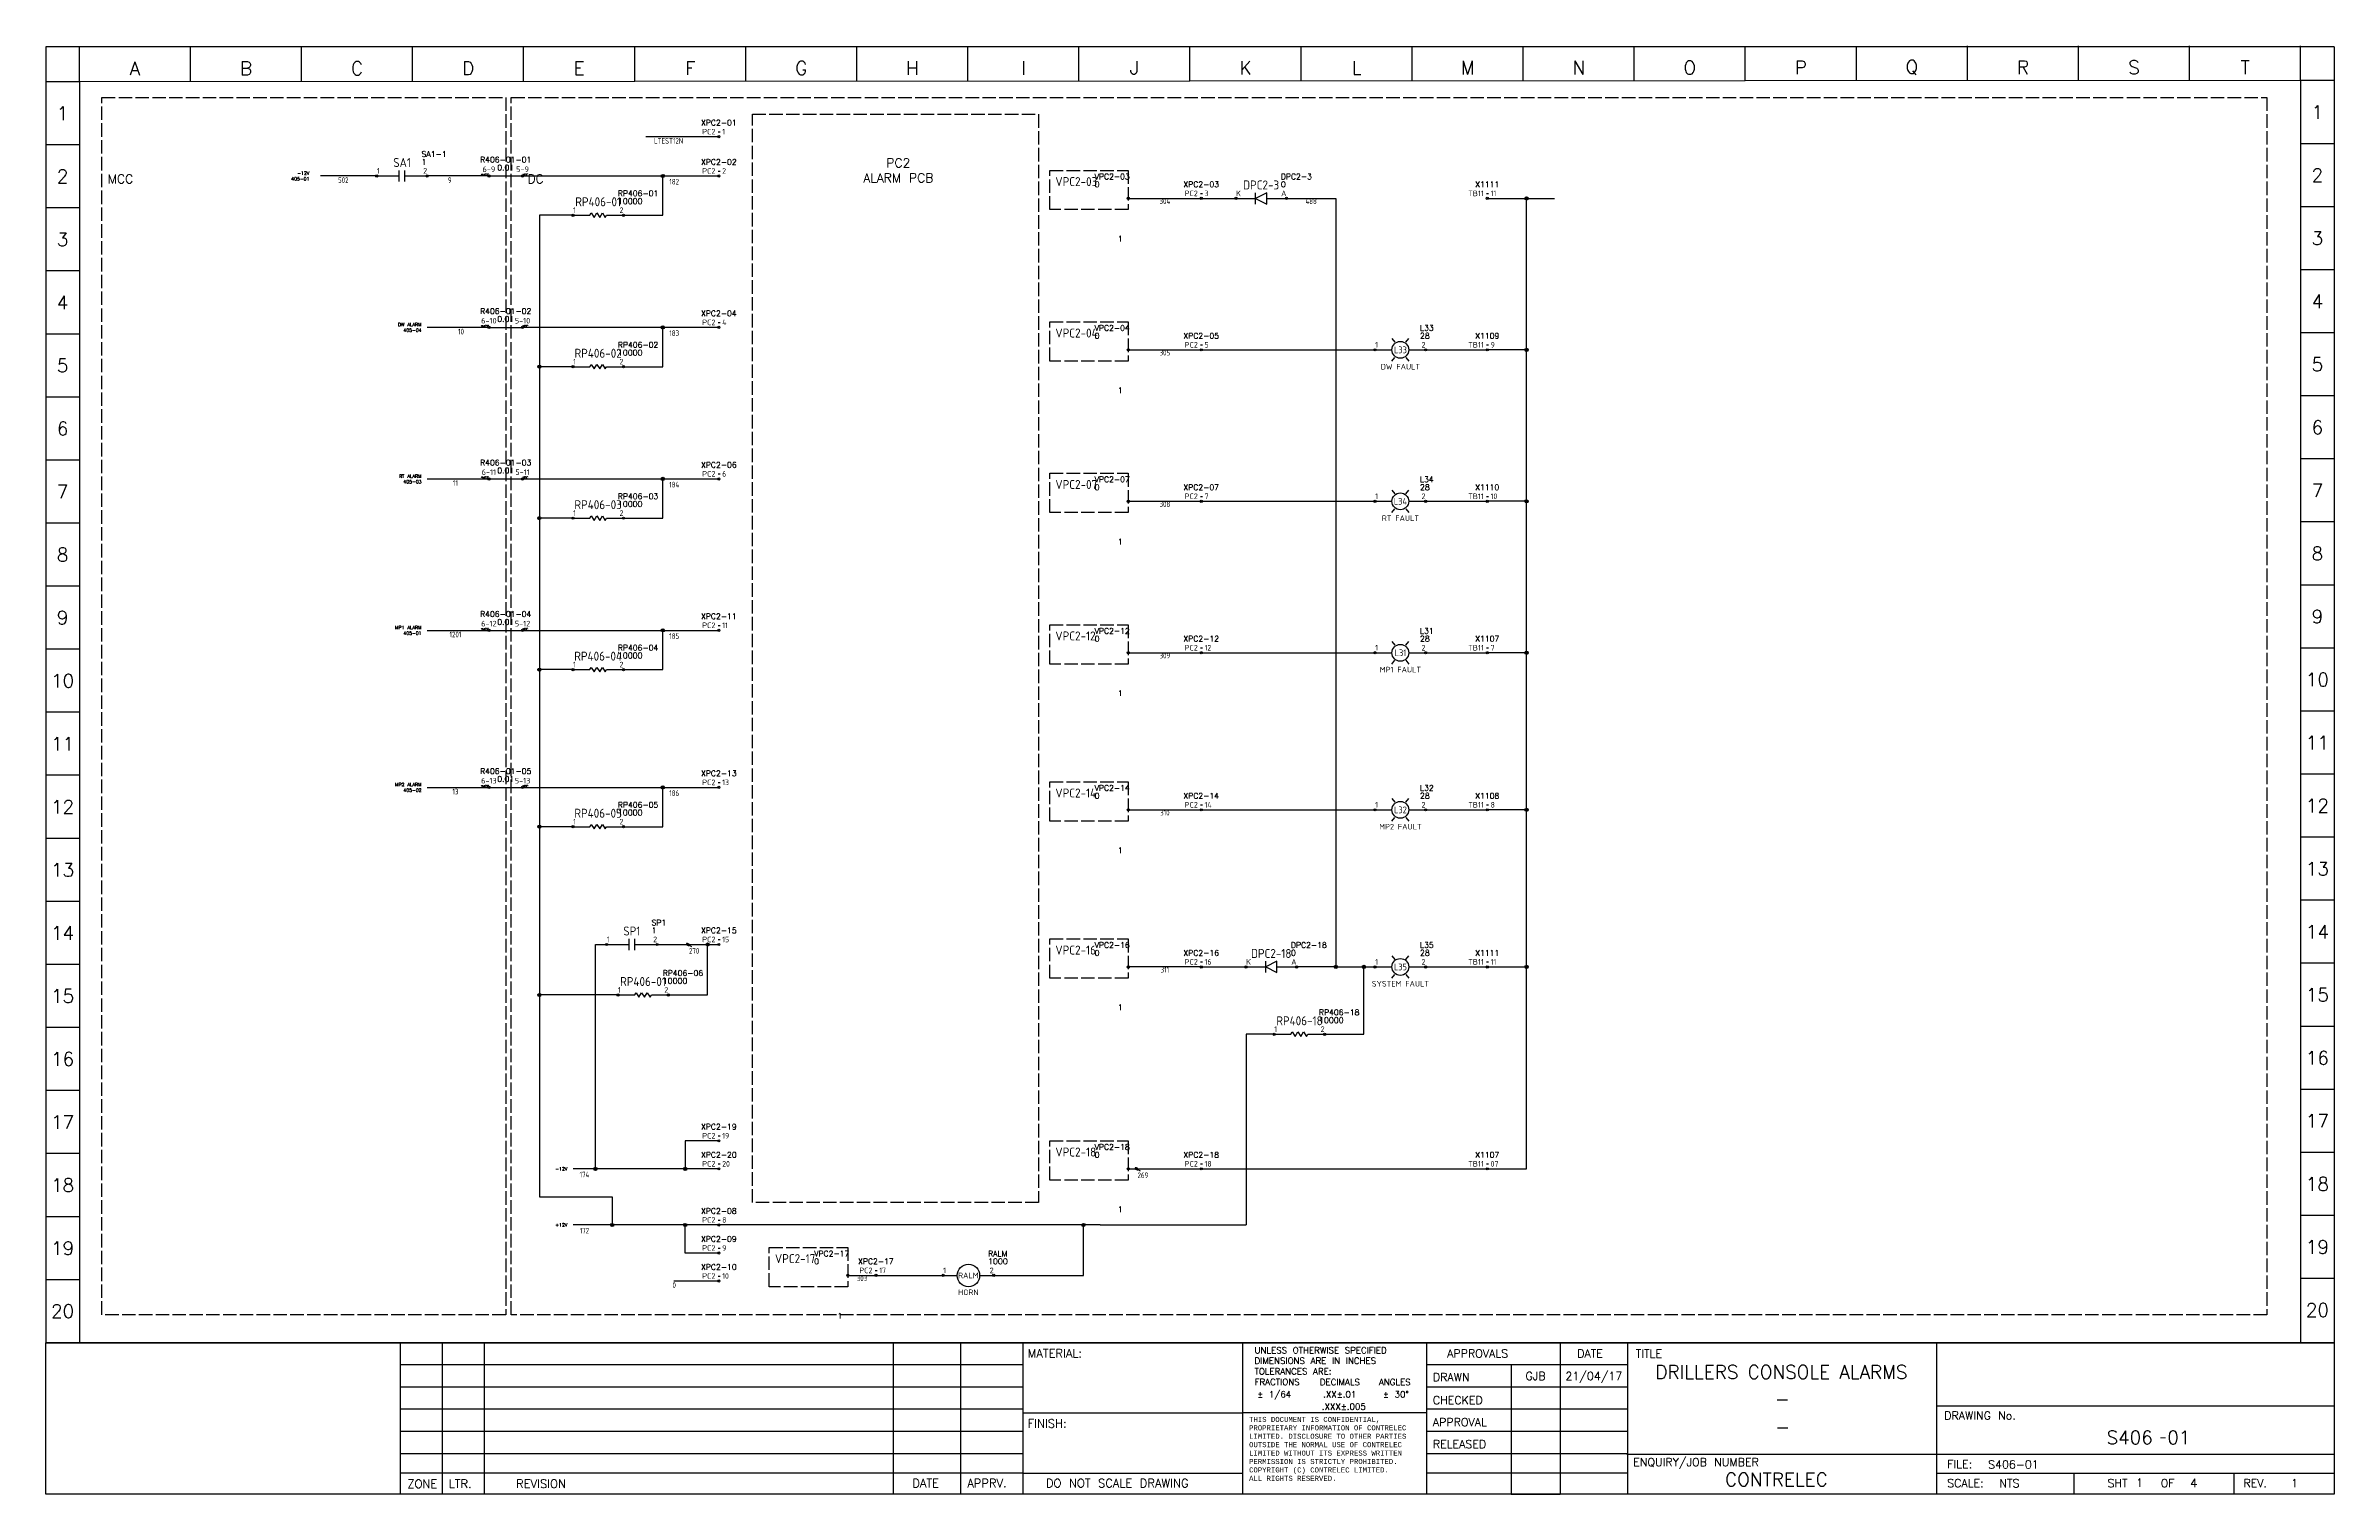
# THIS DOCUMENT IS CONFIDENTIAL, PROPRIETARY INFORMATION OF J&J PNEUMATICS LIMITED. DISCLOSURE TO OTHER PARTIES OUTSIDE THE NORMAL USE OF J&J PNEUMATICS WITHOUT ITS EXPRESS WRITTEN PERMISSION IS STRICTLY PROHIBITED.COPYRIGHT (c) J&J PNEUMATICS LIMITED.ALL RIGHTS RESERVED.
# Model space of a CAD drawing. Header units: millimetres. Extents: x 0 to 1020, y 0 to 646.
import ezdxf
from ezdxf.enums import TextEntityAlignment as Align

# ---------------------------------------------------------------- set-up
doc = ezdxf.new("R2010")
doc.units = ezdxf.units.MM
doc.header["$LTSCALE"] = 0.5
doc.linetypes.add('ACAD_ISO02W100', pattern=[15, 12, -3])
for name, color, linetype in [('LOCBOX', 7, 'ACAD_ISO02W100'), ('NETLIST', 50, 'Continuous'), ('OUTLINE_0', 7, 'Continuous'), ('OUTLINE_GRID', 7, 'Continuous'), ('SYMS', 7, 'Continuous'), ('WIREFIXED', 7, 'Continuous'), ('WIRENO', 7, 'Continuous'), ('WIRES', 7, 'Continuous')]:
    doc.layers.add(name, color=color, linetype=linetype)
doc.styles.add('MONOTXT', font='monotxt', dxfattribs={"height": 0.125})
doc.styles.get("Standard").update_dxf_attribs({"font": 'txt.shx', "bigfont": 'gbcbig.shx'})
doc.styles.add('WD', font='romans.shx', dxfattribs={"bigfont": 'gbcbig.shx'})
doc.styles.add('WD_IEC', font='isocp2.shx', dxfattribs={"width": 0.9, "height": 4})

# ---------------------------------------------------------------- blocks, each defined once
blk = doc.blocks.new('CONTRELEC 2016 BLOCK')
for p, q in [((131.63, 68.75), (131.63, 12.5)), ((147.26, 68.75), (147.26, 12.5)), ((162.88, 68.75), (162.88, 12.5)), ((314.74, 68.75), (314.74, 12.5)), ((339.74, 68.75), (339.74, 12.5)), ((362.88, 68.75), (362.88, 12.5)), ((444.47, 68.75), (444.47, 12.5)), ((512.88, 68.75), (512.88, 12.5)), ((562.5, 68.75), (562.5, 12.5)), ((587.5, 68.75), (587.5, 12.5)), ((702.25, 68.75), (702.25, 12.5)), ((362.88, 60.54), (131.63, 60.54)), ((587.5, 60.54), (512.88, 60.54)), ((544.24, 60.54), (544.24, 12.5)), ((362.88, 52.29), (131.63, 52.29)), ((587.5, 52.27), (512.88, 52.27)), ((362.88, 44.04), (131.63, 44.04)), ((362.88, 42.79), (444.47, 42.79)), ((444.47, 42.9), (513.01, 42.9)), ((587.5, 44.04), (512.88, 44.04)), ((702.25, 45.31), (850, 45.31)), ((362.88, 35.79), (131.63, 35.79)), ((587.5, 35.79), (512.88, 35.79)), ((362.88, 27.54), (131.63, 27.54)), ((587.5, 27.54), (512.88, 27.54)), ((587.24, 27.38), (850, 27.38)), ((362.88, 20.29), (131.63, 20.29)), ((362.88, 20.29), (444.47, 20.29)), ((587.5, 20.29), (512.88, 20.29)), ((702.25, 20.31), (850, 20.31)), ((753.23, 20.31), (753.23, 12.5)), ((812.7, 20.31), (812.7, 12.5))]:
    blk.add_line(p, q)
blk.add_lwpolyline([(0, 68.75), (850, 68.75), (850, 12.5), (0, 12.5)], close=True)
at = {"layer": 'OUTLINE_0', "linetype": 'Continuous'}
blk.add_line((544.24, 12.5), (562.5, 12.5), dxfattribs=at)
at = {"insert": (784.15, 34.85), "char_height": 2.5, "width": 3.4096, "attachment_point": 1}
blk.add_mtext('\\pi0.87148;-', dxfattribs=at)
at = {"layer": 'OUTLINE_0'}
for s, height, p in [('MATERIAL:', 3.125, (364.7, 63.28)), ('UNLESS OTHERWISE SPECIFIED', 2.35, (448.97, 64.79)), ('DIMENSIONS ARE IN INCHES', 2.35, (448.97, 60.88)), ('APPROVALS', 3, (520.53, 63.28)), ('DATE', 3, (568.82, 63.28)), ('TITLE', 3, (590.57, 63.19)), ('TOLERANCES ARE:', 2.35, (448.97, 56.96)), ('FRACTIONS', 2.35, (449.01, 53.04)), ('%%P 1/64', 2.35, (450.01, 48.43)), ('DECIMALS', 2.35, (473.22, 52.96)), ('ANGLES', 2.35, (495.17, 52.96)), ('DRAWN', 3, (515.21, 54.5)), ('.XXX%%P.005', 2.35, (473.98, 43.89)), ('.XX%%P.01', 2.35, (474.49, 48.43)), ('%%P 30%%D', 2.35, (496.69, 48.43)), ('CHECKED', 3, (515.21, 45.93)), ('DRAWING No.', 3, (705.14, 40.21)), ('FINISH:', 3.125, (364.7, 37.21)), ('APPROVAL', 3, (515.21, 37.77)), ('RELEASED', 3, (515.21, 29.61)), ('ENQUIRY/JOB NUMBER', 3, (589.63, 22.91)), ('ZONE', 3.125, (134.3, 14.8)), ('LTR.', 3.125, (149.63, 14.83)), ('REVISION', 3.125, (174.72, 14.83)), ('DATE', 3.125, (321.88, 15.05)), ('APPRV.', 3.125, (342.3, 15.05)), ('DO NOT SCALE DRAWING', 3.125, (371.49, 15.05)), ('SCALE:', 3, (706.25, 15.11)), ('FILE:', 3, (706.25, 22.18)), ('SHT    OF', 3, (765.79, 15.11))]:
    blk.add_text(s, height=height, dxfattribs=at).set_placement(p)
at = {"layer": 'OUTLINE_0', "style": 'WD'}
blk.add_text('REV.', height=3, dxfattribs=at).set_placement((816.29, 15.11))
at = {"layer": 'OUTLINE_0', "insert": (446.94, 41.22), "char_height": 1.875, "width": 63.19, "attachment_point": 1, "style": 'MONOTXT'}
blk.add_mtext('THIS DOCUMENT IS CONFIDENTIAL, PROPRIETARY INFORMATION OF CONTRELEC LIMITED. DISCLOSURE TO OTHER PARTIES OUTSIDE THE NORMAL USE OF CONTRELEC LIMITED WITHOUT ITS EXPRESS WRITTEN PERMISSION IS STRICTLY PROHIBITED. COPYRIGHT (C) CONTRELEC LIMITED.^JALL RIGHTS RESERVED.', dxfattribs=at)
at = {"layer": 'OUTLINE_0', "style": 'WD'}
for tag, height, p in [('DWGDESC1', 5, (644.66, 57.89)), ('EDBY', 3, (553.37, 56.41)), ('EDDATE', 3, (575, 56.41)), ('CKBY', 3, (553.37, 48.16)), ('CKDATE', 3, (575, 48.16)), ('DWGDESC2', 5, (645.03, 47.96)), ('DWGDESC3', 5, (645.15, 37.57)), ('PROJDESC', 5, (642.81, 17.97)), ('REVISION', 3, (835.28, 16.64))]:
    blk.add_attdef(tag, text='', height=height, dxfattribs=at).set_placement(p, align=Align.MIDDLE_CENTER)
blk.add_attdef('DWGNO', text='', height=5, dxfattribs=at).set_placement((782.6, 33.58), align=Align.MIDDLE_RIGHT)
blk.add_attdef('SHEETNO', text='', height=5, dxfattribs=at).set_placement((788, 33.58), align=Align.MIDDLE_LEFT)
at = {"layer": 'OUTLINE_0', "style": 'WD', "flags": 1}
blk.add_attdef('WD_TB', (567.05, 15.25), '', height=3, dxfattribs=at)
at = {"layer": 'OUTLINE_0', "style": 'WD'}
for tag, p, height in [('FILENAME', (721.45, 22.05), 3), ('SCALE', (725.62, 15.05), 3), ('SH', (776.35, 15.29), 3), ('NSH', (796.5, 15.11), 3.12)]:
    blk.add_attdef(tag, p, '', height=height, dxfattribs=at)
blk = doc.blocks.new('2010 Grid')
at = {"layer": 'OUTLINE_GRID'}
for p, q in [((0, 481.25), (0, 0)), ((850, 481.25), (0, 481.25)), ((12.5, 468.31), (12.5, 481.25)), ((53.75, 468.33), (53.75, 481.27)), ((95, 468.35), (95, 481.29)), ((136.25, 468.37), (136.25, 481.32)), ((177.5, 468.39), (177.5, 481.34)), ((218.75, 468.41), (218.75, 481.36)), ((260, 468.44), (260, 481.38)), ((301.25, 468.46), (301.25, 481.4)), ((342.5, 468.48), (342.5, 481.43)), ((383.75, 468.5), (383.75, 481.45)), ((425, 468.52), (425, 481.47)), ((466.25, 468.55), (466.25, 481.49)), ((507.5, 468.57), (507.5, 481.51)), ((548.75, 468.59), (548.75, 481.53)), ((590, 468.61), (590, 481.56)), ((631.25, 468.63), (631.25, 481.58)), ((672.5, 468.66), (672.5, 481.6)), ((713.75, 468.68), (713.75, 481.62)), ((755, 468.7), (755, 481.64)), ((796.25, 468.72), (796.25, 481.67)), ((837.5, 468.74), (837.5, 481.69)), ((850, 481.25), (850, 0)), ((12.5, 468.31), (0, 468.31)), ((837.5, 468.74), (12.5, 468.31)), ((12.5, 468.31), (12.5, 0)), ((837.5, 468.74), (837.5, 0)), ((850, 468.74), (837.5, 468.74)), ((12.5, 444.89), (0, 444.89)), ((850, 445.33), (837.5, 445.33)), ((12.5, 421.47), (0, 421.47)), ((850, 421.91), (837.5, 421.91)), ((12.5, 398.06), (0, 398.06)), ((850, 398.5), (837.5, 398.5)), ((12.5, 374.64), (0, 374.64)), ((850, 375.08), (837.5, 375.08)), ((12.5, 351.23), (0, 351.23)), ((850, 351.67), (837.5, 351.67)), ((12.5, 327.81), (0, 327.81)), ((850, 328.25), (837.5, 328.25)), ((12.5, 304.4), (0, 304.4)), ((850, 304.84), (837.5, 304.84)), ((12.5, 280.98), (0, 280.98)), ((850, 281.42), (837.5, 281.42)), ((12.5, 257.57), (0, 257.57)), ((850, 258.01), (837.5, 258.01)), ((12.5, 234.15), (0, 234.15)), ((850, 234.59), (837.5, 234.59)), ((12.5, 210.74), (0, 210.74)), ((850, 211.18), (837.5, 211.18)), ((12.5, 187.32), (0, 187.32)), ((850, 187.76), (837.5, 187.76)), ((12.5, 163.91), (0, 163.91)), ((850, 164.35), (837.5, 164.35)), ((12.5, 140.49), (0, 140.49)), ((850, 140.93), (837.5, 140.93)), ((12.5, 117.08), (0, 117.08)), ((850, 117.51), (837.5, 117.51)), ((12.5, 93.66), (0, 93.66)), ((850, 94.1), (837.5, 94.1)), ((12.5, 70.25), (0, 70.25)), ((850, 70.68), (837.5, 70.68)), ((12.5, 46.83), (0, 46.83)), ((850, 47.27), (837.5, 47.27)), ((12.5, 23.42), (0, 23.42)), ((850, 23.85), (837.5, 23.85)), ((850, 0), (0, 0))]:
    blk.add_line(p, q, dxfattribs=at)
at = {"layer": 'OUTLINE_GRID', "char_height": 5, "width": 17.7556, "attachment_point": 5}
for s, insert in [('L', (486.88, 473.52)), ('M', (528.12, 473.54)), ('N', (569.38, 473.56)), ('O', (610.62, 473.59)), ('P', (651.88, 473.61)), ('Q', (693.12, 473.63)), ('R', (734.38, 473.65)), ('S', (775.62, 473.67)), ('T', (816.88, 473.69)), ('A', (33.12, 473.28)), ('B', (74.38, 473.3)), ('C', (115.62, 473.32)), ('D', (156.88, 473.34)), ('E', (198.12, 473.37)), ('F', (239.38, 473.39)), ('G', (280.62, 473.41)), ('H', (321.88, 473.43)), ('I', (363.12, 473.45)), ('J', (404.37, 473.48)), ('K', (445.62, 473.5)), ('1', (6.25, 456.6)), ('1', (843.75, 457.04)), ('2', (6.25, 433.18)), ('2', (843.75, 433.62)), ('3', (6.25, 409.77)), ('3', (843.75, 410.21)), ('4', (6.25, 386.35)), ('4', (843.75, 386.79)), ('5', (843.75, 363.37)), ('5', (6.25, 362.94)), ('6', (6.25, 339.52)), ('6', (843.75, 339.96)), ('7', (6.25, 316.11)), ('7', (843.75, 316.54)), ('8', (6.25, 292.69)), ('8', (843.75, 293.13)), ('9', (843.75, 269.71)), ('9', (6.25, 269.28)), ('10', (6.25, 245.86)), ('10', (843.75, 246.3)), ('11', (6.25, 222.44)), ('11', (843.75, 222.88)), ('12', (6.25, 199.03)), ('12', (843.75, 199.47)), ('13', (843.75, 176.05)), ('13', (6.25, 175.61)), ('14', (6.25, 152.2)), ('14', (843.75, 152.64)), ('15', (6.25, 128.78)), ('15', (843.75, 129.22)), ('16', (6.25, 105.37)), ('16', (843.75, 105.81)), ('17', (6.25, 81.95)), ('17', (843.75, 82.39)), ('18', (6.25, 58.54)), ('18', (843.75, 58.98)), ('19', (6.25, 35.12)), ('19', (843.75, 35.56)), ('20', (6.25, 11.71)), ('20', (843.75, 12.15))]:
    blk.add_mtext(s, dxfattribs=dict(at, insert=insert))
blk = doc.blocks.new('TBH-1')
blk.add_line((-0.3, 2.2), (0.6, 2.2))
blk.add_circle((0, 0), 0.5)
at = {"style": 'WD_IEC', "flags": 1}
blk.add_attdef('LOC', text='', height=4, dxfattribs=at).set_placement((-15, 7.5), align=Align.MIDDLE_LEFT)
at = {"style": 'WD_IEC'}
blk.add_attdef('TAG1', text='', height=2.5, dxfattribs=at).set_placement((-1.5, 1), align=Align.RIGHT)
at = {"style": 'WD_IEC', "flags": 1}
blk.add_attdef('X1TERM01', (0, 0), '', height=0.5, dxfattribs=at)
at = {"style": 'WD_IEC', "width": 0.9}
blk.add_attdef('TERM01', (1.5, 1), '', height=2.5, dxfattribs=at)
at = {"layer": 'NETLIST'}
for tag, p in [('NETVALUE', (0, -2.5)), ('NETTAG', (0, 5))]:
    blk.add_attdef(tag, text='', height=2.5, dxfattribs=at).set_placement(p, align=Align.CENTER)
blk = doc.blocks.new('WD_WNH2')
at = {"linetype": 'Continuous', "style": 'WD_IEC', "width": 0.8}
blk.add_attdef('WIRENO', text='', height=2.5, dxfattribs=at).set_placement((0, 0), align=Align.TOP_CENTER)
at = {"style": 'WD_IEC', "flags": 1}
for tag, p in [('W01USER', (0, -1.1)), ('W02USER', (0, -1.2)), ('W03USER', (0, -1.3)), ('W04USER', (0, -1.5)), ('W05USER', (0, -1.6)), ('W06USER', (0, -1.7)), ('W07USER', (0, -1.8)), ('W08USER', (0, -2)), ('W09USER', (0, -2.1)), ('W10USER', (0, -2.2))]:
    blk.add_attdef(tag, text='', height=0.08, dxfattribs=at).set_placement(p, align=Align.CENTER)
blk = doc.blocks.new('INTERCONNECT-H1')
blk.add_line((-2.5, 0), (12.5, 0))
for centre in [(-2.5, 0), (12.5, 0)]:
    blk.add_circle(centre, 0.5)
at = {"style": 'WD_IEC', "flags": 1}
for tag, height, p in [('LOC', 4, (5, 10)), ('TAG1', 4, (-2.4, 3.2)), ('DESC1', 2.5, (5, -2.5))]:
    blk.add_attdef(tag, text='', height=height, dxfattribs=at).set_placement(p, align=Align.MIDDLE_CENTER)
at = {"style": 'WD_IEC', "flags": 8}
for tag, p in [('TERM01', (-2.5, 1)), ('TERM02', (12.5, 1))]:
    blk.add_attdef(tag, text='', height=2.5, dxfattribs=at).set_placement(p, align=Align.BOTTOM_CENTER)
at = {"style": 'WD_IEC', "flags": 1}
blk.add_attdef('X4TERM01', (-2.5, 0), '', height=0.5, dxfattribs=at)
blk.add_attdef('X1TERM02', text='', height=0.5, dxfattribs=at).set_placement((12.5, 0), align=Align.RIGHT)
at = {"layer": 'NETLIST'}
blk.add_attdef('X4TERMDESC01', text='', height=1, dxfattribs=at).set_placement((-2.5, 0), align=Align.RIGHT)
for tag, p in [('NETVALUE', (5, 2.5)), ('NETTAG', (5, 6))]:
    blk.add_attdef(tag, text='', height=2.5, dxfattribs=at).set_placement(p, align=Align.CENTER)
blk.add_attdef('X1TERMDESC02', (12.5, 0), '', height=1, dxfattribs=at)
blk = doc.blocks.new('CONTACT-NO')
for p, q in [((2.5, 0), (12.5, 0)), ((12.5, -2.5), (12.5, 2.5)), ((15, -2.5), (15, 2.5)), ((15, 0), (25, 0))]:
    blk.add_line(p, q)
for centre in [(2.5, 0), (25, 0)]:
    blk.add_circle(centre, 0.5)
at = {"style": 'WD_IEC', "flags": 1}
blk.add_attdef('LOC', text='', height=4, dxfattribs=at).set_placement((13.75, 11), align=Align.MIDDLE_CENTER)
at = {"style": 'WD_IEC'}
for tag, p, height, flags in [('X4TERM01', (2.5, 0), 0.64, 1), ('TERM01', (2.5, 1), 2.5, 8), ('X1TERM02', (25, 0), 0.64, 1)]:
    blk.add_attdef(tag, p, '', height=height, dxfattribs=dict(at, flags=flags))
for tag, height, p in [('TAG1', 4, (13.75, 6)), ('DESC1', 2.5, (13.75, -5))]:
    blk.add_attdef(tag, text='', height=height, dxfattribs=at).set_placement(p, align=Align.MIDDLE_CENTER)
at = {"style": 'WD_IEC', "flags": 8}
blk.add_attdef('TERM02', text='', height=2.5, dxfattribs=at).set_placement((25, 1), align=Align.RIGHT)
at = {"layer": 'NETLIST'}
for tag, p, height in [('NETTAG', (22.5, 8.5), 2.5), ('NETVALUE', (22.5, 5), 2.56)]:
    blk.add_attdef(tag, p, '', height=height, dxfattribs=at)
blk = doc.blocks.new('LAMP-1')
for p, q in [((0, 0), (7.5, 0)), ((7.5, 5), (8.73, 3.36)), ((13.77, 3.36), (15, 5)), ((15, 0), (22.5, 0)), ((7.5, -5), (8.73, -3.36)), ((13.77, -3.36), (15, -5))]:
    blk.add_line(p, q)
for centre, radius in [((0, 0), 0.5), ((11.25, 0), 3.75), ((22.5, 0), 0.5)]:
    blk.add_circle(centre, radius)
at = {"style": 'WD_IEC', "flags": 1}
blk.add_attdef('LOC', text='', height=4, dxfattribs=at).set_placement((11.25, 11), align=Align.MIDDLE_CENTER)
at = {"style": 'WD_IEC'}
for tag, p, height, flags in [('X4TERM01', (0, 0), 0.64, 1), ('TERM01', (0, 1), 2.5, 8), ('X1TERM02', (22.5, 0), 0.64, 1)]:
    blk.add_attdef(tag, p, '', height=height, dxfattribs=dict(at, flags=flags))
for tag, height, p in [('TAG1', 3, (11.25, 0)), ('DESC1', 2.5, (11.25, -7.5))]:
    blk.add_attdef(tag, text='', height=height, dxfattribs=at).set_placement(p, align=Align.MIDDLE_CENTER)
at = {"style": 'WD_IEC', "flags": 8}
blk.add_attdef('TERM02', text='', height=2.5, dxfattribs=at).set_placement((22.5, 1), align=Align.RIGHT)
at = {"layer": 'NETLIST'}
for tag, p, height in [('NETTAG', (20, 8.5), 2.5), ('NETVALUE', (20, 5), 2.56)]:
    blk.add_attdef(tag, p, '', height=height, dxfattribs=at)
blk = doc.blocks.new('WDDOT')
for radius in [0.72, 0.449, 0.223]:
    blk.add_circle((0, 0), radius)
blk = doc.blocks.new('CONTACTOR-H')
for p, q in [((0, 0), (6.25, 0)), ((16.25, 0), (22.5, 0))]:
    blk.add_line(p, q)
for centre, radius in [((0, 0), 0.5), ((11.25, 0), 5), ((22.5, 0), 0.5)]:
    blk.add_circle(centre, radius)
at = {"style": 'WD_IEC', "flags": 1}
blk.add_attdef('LOC', text='', height=4, dxfattribs=at).set_placement((11.25, 8.5), align=Align.MIDDLE_CENTER)
at = {"style": 'WD_IEC'}
for tag, p, height, flags in [('X4TERM01', (0, 0), 0.64, 1), ('TERM01', (0, 1), 2.5, 8), ('X1TERM02', (22.5, 0), 0.64, 1)]:
    blk.add_attdef(tag, p, '', height=height, dxfattribs=dict(at, flags=flags))
for tag, height, p in [('TAG1', 4, (11.25, 0)), ('DESC1', 2.5, (11.25, -7.5))]:
    blk.add_attdef(tag, text='', height=height, dxfattribs=at).set_placement(p, align=Align.MIDDLE_CENTER)
at = {"style": 'WD_IEC', "flags": 8}
blk.add_attdef('TERM02', text='', height=2.5, dxfattribs=at).set_placement((22.5, 1), align=Align.RIGHT)
at = {"layer": 'NETLIST'}
for tag, p, height in [('NETTAG', (20, 8.5), 2.5), ('NETVALUE', (20, 5), 2.56)]:
    blk.add_attdef(tag, p, '', height=height, dxfattribs=at)
blk = doc.blocks.new('DCM-1')
at = {"linetype": 'ACAD_ISO02W100'}
blk.add_lwpolyline([(-35, 12.5), (0, 12.5), (0, -5), (-35, -5)], close=True, dxfattribs=at)
blk.add_circle((0, 0), 0.5)
at = {"style": 'WD_IEC'}
for tag, height, flags, p in [('LOC', 4, 1, (-32.5, 14.5)), ('DESC1', 3, 9, (-32.5, 2.5))]:
    blk.add_attdef(tag, text='', height=height, dxfattribs=dict(at, flags=flags)).set_placement(p, align=Align.MIDDLE_LEFT)
blk.add_attdef('TAG1', text='', height=4, dxfattribs=at).set_placement((-32.5, 7.5), align=Align.MIDDLE_LEFT)
at = {"style": 'WD_IEC', "flags": 1}
blk.add_attdef('X1TERM01', (0, 0), '', height=0.5, dxfattribs=at)
blk.add_attdef('TERMDESC01', text='', height=2.5).set_placement((-2.5, -1), align=Align.TOP_RIGHT)
blk.add_attdef('TERM01', text='', height=2.5).set_placement((-2.5, -20), align=Align.BOTTOM_RIGHT)
at = {"layer": 'NETLIST'}
for tag, p in [('NETTAG', (-15, 8.5)), ('NETVALUE', (-15, 5))]:
    blk.add_attdef(tag, p, '', height=2.5, dxfattribs=at)
blk = doc.blocks.new('RESISTOR-1')
for p, q in [((0, 0), (7.5, 0)), ((7.5, 0), (8.1, 1)), ((8.1, 1), (9.4, -1)), ((9.4, -1), (10.6, 1)), ((10.6, 1), (11.9, -1)), ((11.9, -1), (13.1, 1)), ((13.1, 1), (14.4, -1)), ((14.4, -1), (15, 0)), ((15, 0), (22.5, 0))]:
    blk.add_line(p, q)
for centre in [(0, 0), (22.5, 0)]:
    blk.add_circle(centre, 0.5)
at = {"style": 'WD_IEC', "flags": 1}
blk.add_attdef('LOC', text='', height=4, dxfattribs=at).set_placement((11.2, 11), align=Align.MIDDLE_CENTER)
at = {"style": 'WD_IEC'}
for tag, p, height, flags in [('X4TERM01', (0, 0), 0.64, 1), ('TERM01', (0, 1), 2.5, 8), ('X1TERM02', (22.5, 0), 0.64, 1)]:
    blk.add_attdef(tag, p, '', height=height, dxfattribs=dict(at, flags=flags))
for tag, height, p in [('TAG1', 4, (11.2, 6)), ('DESC1', 2.5, (10.8, -3))]:
    blk.add_attdef(tag, text='', height=height, dxfattribs=at).set_placement(p, align=Align.MIDDLE_CENTER)
at = {"style": 'WD_IEC', "flags": 8}
blk.add_attdef('TERM02', text='', height=2.5, dxfattribs=at).set_placement((22.5, 1), align=Align.RIGHT)
at = {"layer": 'NETLIST'}
for tag, p, height in [('NETTAG', (20, 8.5), 2.5), ('NETVALUE', (20, 5), 2.56)]:
    blk.add_attdef(tag, p, '', height=height, dxfattribs=at)
blk = doc.blocks.new('DIODE-L')
for p, q in [((-22.5, 0), (-13.75, 0)), ((-13.75, -2.5), (-13.75, 2.5)), ((-8.75, 2.5), (-13.75, 0)), ((-13.75, 0), (-8.75, -2.5)), ((-8.75, -2.5), (-8.75, 2.5)), ((-8.75, 0), (0, 0))]:
    blk.add_line(p, q)
for centre in [(-22.5, 0), (0, 0)]:
    blk.add_circle(centre, 0.5)
at = {"style": 'WD_IEC', "flags": 1}
blk.add_attdef('LOC', text='', height=4, dxfattribs=at).set_placement((-11.25, 11), align=Align.MIDDLE_CENTER)
at = {"style": 'WD_IEC'}
for tag, p, height, flags in [('X4TERM01', (-22.5, 0), 0.64, 1), ('TERM01', (-22.5, 1), 2.5, 8), ('X1TERM02', (0, 0), 0.64, 1)]:
    blk.add_attdef(tag, p, '', height=height, dxfattribs=dict(at, flags=flags))
for tag, height, p in [('TAG1', 4, (-11.25, 6)), ('DESC1', 2.5, (-11.25, -5))]:
    blk.add_attdef(tag, text='', height=height, dxfattribs=at).set_placement(p, align=Align.MIDDLE_CENTER)
at = {"style": 'WD_IEC', "flags": 8}
blk.add_attdef('TERM02', text='', height=2.5, dxfattribs=at).set_placement((0, 1), align=Align.RIGHT)
at = {"layer": 'NETLIST'}
for tag, p, height in [('NETTAG', (-2.5, 8.5), 2.5), ('NETVALUE', (-2.5, 5), 2.56)]:
    blk.add_attdef(tag, p, '', height=height, dxfattribs=at)

msp = doc.modelspace()

# ---------------------------------------------------------------- linework, layer by layer
at = {"layer": 'LOCBOX'}
for points in [[(25, 622.5), (205, 622.5), (205, 80), (25, 80)], [(207.5, 622.5), (990, 622.5), (990, 80), (207.5, 80)]]:
    msp.add_lwpolyline(points, close=True, dxfattribs=at)
at = {"layer": 'WIREFIXED'}
msp.add_lwpolyline([(487.9, 144), (486.9, 144.6), (486.8, 145.1), (486.1, 145.5), (485.6, 145.4), (485.7, 144.9), (486.4, 144.5), (486.7, 144.5)], dxfattribs=at)
at = {"layer": 'WIRENO'}
msp.add_lwpolyline([(287.9, 244), (286.9, 244.6), (286.8, 245.1), (286.1, 245.5), (285.6, 245.4), (285.7, 244.9), (286.4, 244.5), (286.7, 244.5)], dxfattribs=at)
at = {"layer": 'WIRES'}
for p, q in [((300, 605), (267.5, 605)), ((147.5, 587.5), (122.5, 587.5)), ((197.5, 587.5), (170, 587.5)), ((212.5, 587.5), (300, 587.5)), ((275, 570), (275, 587.5)), ((482.5, 577.5), (515, 577.5)), ((515, 577.5), (517.5, 577.5)), ((517.5, 577.5), (524, 577.5)), ((524, 577.5), (524, 577.5)), ((524, 577.5), (530.5, 577.5)), ((553, 577.5), (575, 577.5)), ((575, 577.5), (575, 235)), ((642.5, 577.5), (660, 577.5)), ((660, 145), (660, 577.5)), ((660, 577.5), (672.5, 577.5)), ((235, 570), (220, 570)), ((220, 570), (220, 132.5)), ((257.5, 570), (275, 570)), ((197.5, 520), (170, 520)), ((300, 520), (212.5, 520)), ((275, 502.5), (275, 520)), ((482.5, 510), (515, 510)), ((515, 510), (592.5, 510)), ((615, 510), (642.5, 510)), ((660, 510), (642.5, 510)), ((235, 502.5), (220, 502.5)), ((257.5, 502.5), (275, 502.5)), ((170, 452.5), (197.5, 452.5)), ((212.5, 452.5), (300, 452.5)), ((275, 435), (275, 452.5)), ((482.5, 442.5), (515, 442.5)), ((515, 442.5), (592.5, 442.5)), ((615, 442.5), (642.5, 442.5)), ((660, 442.5), (642.5, 442.5)), ((235, 435), (220, 435)), ((257.5, 435), (275, 435)), ((170, 385), (197.5, 385)), ((212.5, 385), (300, 385)), ((275, 367.5), (275, 385)), ((235, 367.5), (220, 367.5)), ((257.5, 367.5), (275, 367.5)), ((482.5, 375), (515, 375)), ((515, 375), (592.5, 375)), ((615, 375), (642.5, 375)), ((660, 375), (642.5, 375)), ((170, 315), (197.5, 315)), ((212.5, 315), (300, 315)), ((275, 297.5), (275, 315)), ((235, 297.5), (220, 297.5)), ((257.5, 297.5), (275, 297.5)), ((482.5, 305), (515, 305)), ((515, 305), (592.5, 305)), ((615, 305), (642.5, 305)), ((660, 305), (642.5, 305)), ((245, 145), (245, 245)), ((245, 245), (250, 245)), ((272.5, 245), (300, 245)), ((295, 222.5), (295, 245)), ((515, 235), (482.5, 235)), ((515, 235), (517.5, 235)), ((517.5, 235), (526.3, 235)), ((526.3, 235), (526.3, 235)), ((526.3, 235), (535, 235)), ((575, 235), (557.5, 235)), ((575, 235), (592.5, 235)), ((587.5, 205), (587.5, 235)), ((615, 235), (642.5, 235)), ((642.5, 235), (660, 235)), ((255, 222.5), (220, 222.5)), ((277.5, 222.5), (295, 222.5)), ((547.5, 205), (535, 205)), ((535, 205), (535, 120)), ((570, 205), (587.5, 205)), ((300, 157.5), (285, 157.5)), ((285, 157.5), (285, 145)), ((300, 145), (235, 145)), ((482.5, 145), (490, 145)), ((490, 145), (515, 145)), ((515, 145), (517.5, 145)), ((517.5, 145), (642.5, 145)), ((642.5, 145), (660, 145)), ((220, 132.5), (252.5, 132.5)), ((252.5, 132.5), (252.5, 130)), ((252.5, 130), (252.5, 120)), ((300, 120), (235, 120)), ((285, 107.5), (285, 120)), ((378.8, 120), (300, 120)), ((470, 120), (378.8, 120)), ((462.5, 97.5), (462.5, 120)), ((470, 120), (535, 120)), ((300, 107.5), (285, 107.5)), ((300, 95), (280, 95)), ((357.5, 97.5), (370, 97.5)), ((370, 97.5), (400, 97.5)), ((422.5, 97.5), (462.5, 97.5))]:
    msp.add_line(p, q, dxfattribs=at)
at = {"layer": 'WIRES', "linetype": 'ACAD_ISO02W100'}
msp.add_lwpolyline([(315, 615), (442.5, 615), (442.5, 130), (315, 130)], close=True, dxfattribs=at)

# ---------------------------------------------------------------- block references
at = {"xscale": 1.2, "yscale": 1.2, "zscale": 1.2}
msp.add_blockref('2010 Grid', (0, 67.5), dxfattribs=at)
for name, p, values in [('TBH-1', (300, 605), {'TAG1': 'PC2', 'TERM01': '1', 'NETTAG': 'XPC2-01'}), ('TBH-1', (300, 587.5), {'TAG1': 'PC2', 'TERM01': '2', 'NETTAG': 'XPC2-02'}), ('DCM-1', (482.5, 577.5), {'NETVALUE': '0', 'NETTAG': 'VPC2-03', 'TERM01': '1', 'TAG1': 'VPC2-03'}), ('TBH-1', (515, 577.5), {'TAG1': 'PC2', 'TERM01': '3', 'NETTAG': 'XPC2-03'}), ('TBH-1', (642.5, 577.5), {'TAG1': 'TB11', 'TERM01': '11', 'NETTAG': 'X1111'}), ('TBH-1', (300, 520), {'TAG1': 'PC2', 'TERM01': '4', 'NETTAG': 'XPC2-04'}), ('DCM-1', (482.5, 510), {'NETVALUE': '0', 'NETTAG': 'VPC2-04', 'TERM01': '1', 'TAG1': 'VPC2-04'}), ('TBH-1', (515, 510), {'TAG1': 'PC2', 'TERM01': '5', 'NETTAG': 'XPC2-05'}), ('TBH-1', (642.5, 510), {'TAG1': 'TB11', 'TERM01': '9', 'NETTAG': 'X1109'}), ('TBH-1', (300, 452.5), {'TAG1': 'PC2', 'TERM01': '6', 'NETTAG': 'XPC2-06'}), ('DCM-1', (482.5, 442.5), {'NETVALUE': '0', 'NETTAG': 'VPC2-07', 'TERM01': '1', 'TAG1': 'VPC2-07'}), ('TBH-1', (515, 442.5), {'TAG1': 'PC2', 'TERM01': '7', 'NETTAG': 'XPC2-07'}), ('TBH-1', (642.5, 442.5), {'TAG1': 'TB11', 'TERM01': '10', 'NETTAG': 'X1110'}), ('TBH-1', (300, 385), {'TAG1': 'PC2', 'TERM01': '11', 'NETTAG': 'XPC2-11'}), ('DCM-1', (482.5, 375), {'NETVALUE': '0', 'NETTAG': 'VPC2-12', 'TERM01': '1', 'TAG1': 'VPC2-12'}), ('TBH-1', (515, 375), {'TAG1': 'PC2', 'TERM01': '12', 'NETTAG': 'XPC2-12'}), ('TBH-1', (642.5, 375), {'TAG1': 'TB11', 'TERM01': '7', 'NETTAG': 'X1107'}), ('TBH-1', (300, 315), {'TAG1': 'PC2', 'TERM01': '13', 'NETTAG': 'XPC2-13'}), ('DCM-1', (482.5, 305), {'NETVALUE': '0', 'NETTAG': 'VPC2-14', 'TERM01': '1', 'TAG1': 'VPC2-14'}), ('TBH-1', (515, 305), {'TAG1': 'PC2', 'TERM01': '14', 'NETTAG': 'XPC2-14'}), ('TBH-1', (642.5, 305), {'TAG1': 'TB11', 'TERM01': '8', 'NETTAG': 'X1108'}), ('TBH-1', (300, 245), {'TAG1': 'PC2', 'TERM01': '15', 'NETTAG': 'XPC2-15'}), ('DCM-1', (482.5, 235), {'NETVALUE': '0', 'NETTAG': 'VPC2-16', 'TERM01': '1', 'TAG1': 'VPC2-16'}), ('TBH-1', (515, 235), {'TAG1': 'PC2', 'TERM01': '16', 'NETTAG': 'XPC2-16'}), ('TBH-1', (642.5, 235), {'TAG1': 'TB11', 'TERM01': '11', 'NETTAG': 'X1111'}), ('TBH-1', (300, 157.5), {'TAG1': 'PC2', 'TERM01': '19', 'NETTAG': 'XPC2-19'}), ('DCM-1', (482.5, 145), {'NETVALUE': '0', 'NETTAG': 'VPC2-18', 'TERM01': '1', 'TAG1': 'VPC2-18'}), ('TBH-1', (300, 145), {'TAG1': 'PC2', 'TERM01': '20', 'NETTAG': 'XPC2-20'}), ('TBH-1', (515, 145), {'TAG1': 'PC2', 'TERM01': '18', 'NETTAG': 'XPC2-18'}), ('TBH-1', (642.5, 145), {'TAG1': 'TB11', 'TERM01': '07', 'NETTAG': 'X1107'}), ('TBH-1', (300, 120), {'TAG1': 'PC2', 'TERM01': '8', 'NETTAG': 'XPC2-08'}), ('TBH-1', (300, 107.5), {'TAG1': 'PC2', 'TERM01': '9', 'NETTAG': 'XPC2-09'}), ('TBH-1', (300, 95), {'TAG1': 'PC2', 'TERM01': '10', 'NETTAG': 'XPC2-10'}), ('DCM-1', (357.5, 97.5), {'NETVALUE': '0', 'NETTAG': 'VPC2-17', 'TERM01': '1', 'TAG1': 'VPC2-17'}), ('TBH-1', (370, 97.5), {'TAG1': 'PC2', 'TERM01': '17', 'NETTAG': 'XPC2-17'})]:
    msp.add_blockref(name, p).add_auto_attribs(values)
ref = msp.add_blockref('CONTACT-NO', (145, 587.5))
ref.add_attrib('NETTAG', 'SA1-1', (167.5, 596), dxfattribs={"layer": 'NETLIST', "height": 2.5})
ref.add_attrib('NETVALUE', '1', (167.5, 592.5), dxfattribs={"layer": 'NETLIST', "height": 2.56})
ref.add_attrib('TAG1', 'SA1', dxfattribs={"height": 4, "style": 'WD_IEC'}).set_placement((158.8, 593.5), align=Align.MIDDLE_CENTER)
ref.add_attrib('TERM01', '1', (147.5, 588.5), dxfattribs={"height": 2.5, "style": 'WD_IEC'})
ref.add_attrib('TERM02', '2', dxfattribs={"height": 2.5, "style": 'WD_IEC'}).set_placement((170, 588.5), align=Align.RIGHT)
ref = msp.add_blockref('INTERCONNECT-H1', (200, 587.5))
ref.add_attrib('TERM02', '5-9', dxfattribs={"height": 2.5, "style": 'WD_IEC'}).set_placement((212.5, 588.5), align=Align.BOTTOM_CENTER)
ref.add_attrib('TERM01', '6-9', dxfattribs={"height": 2.5, "style": 'WD_IEC'}).set_placement((197.5, 588.5), align=Align.BOTTOM_CENTER)
ref.add_attrib('NETVALUE', '0.01', dxfattribs={"layer": 'NETLIST', "height": 2.5}).set_placement((205, 590), align=Align.CENTER)
ref.add_attrib('NETTAG', 'R406-01-01', dxfattribs={"layer": 'NETLIST', "height": 2.5}).set_placement((205, 593.5), align=Align.CENTER)
ref.add_attrib('X4TERMDESC01', '*MCC', dxfattribs={"layer": 'NETLIST', "height": 1}).set_placement((197.5, 587.5), align=Align.RIGHT)
ref.add_attrib('X1TERMDESC02', '*DC', (212.5, 587.5), dxfattribs={"layer": 'NETLIST', "height": 1})
ref = msp.add_blockref('DIODE-L', (553, 577.5))
ref.add_attrib('NETTAG', 'DPC2-3', (550.5, 586), dxfattribs={"layer": 'NETLIST', "height": 2.5})
ref.add_attrib('NETVALUE', '0', (550.5, 582.5), dxfattribs={"layer": 'NETLIST', "height": 2.56})
ref.add_attrib('TAG1', 'DPC2-3', dxfattribs={"height": 4, "style": 'WD_IEC'}).set_placement((541.7, 583.5), align=Align.MIDDLE_CENTER)
ref.add_attrib('TERM01', 'K', (530.5, 578.5), dxfattribs={"height": 2.5, "style": 'WD_IEC'})
ref.add_attrib('TERM02', 'A', dxfattribs={"height": 2.5, "style": 'WD_IEC'}).set_placement((553, 578.5), align=Align.RIGHT)
ref = msp.add_blockref('RESISTOR-1', (235, 570))
ref.add_attrib('NETTAG', 'RP406-01', (255, 578.5), dxfattribs={"layer": 'NETLIST', "height": 2.5})
ref.add_attrib('NETVALUE', '10000', (255, 575), dxfattribs={"layer": 'NETLIST', "height": 2.56})
ref.add_attrib('TAG1', 'RP406-01', dxfattribs={"height": 4, "style": 'WD_IEC'}).set_placement((246.2, 576), align=Align.MIDDLE_CENTER)
ref.add_attrib('TERM01', '1', (235, 571), dxfattribs={"height": 2.5, "style": 'WD_IEC'})
ref.add_attrib('TERM02', '2', dxfattribs={"height": 2.5, "style": 'WD_IEC'}).set_placement((257.5, 571), align=Align.RIGHT)
ref = msp.add_blockref('INTERCONNECT-H1', (200, 520))
ref.add_attrib('TERM02', '5-10', dxfattribs={"height": 2.5, "style": 'WD_IEC'}).set_placement((212.5, 521), align=Align.BOTTOM_CENTER)
ref.add_attrib('TERM01', '6-10', dxfattribs={"height": 2.5, "style": 'WD_IEC'}).set_placement((197.5, 521), align=Align.BOTTOM_CENTER)
ref.add_attrib('NETVALUE', '0.01', dxfattribs={"layer": 'NETLIST', "height": 2.5}).set_placement((205, 522.5), align=Align.CENTER)
ref.add_attrib('NETTAG', 'R406-01-02', dxfattribs={"layer": 'NETLIST', "height": 2.5}).set_placement((205, 526), align=Align.CENTER)
ref.add_attrib('X4TERMDESC01', '*MCC', dxfattribs={"layer": 'NETLIST', "height": 1}).set_placement((197.5, 520), align=Align.RIGHT)
ref.add_attrib('X1TERMDESC02', '*DC', (212.5, 520), dxfattribs={"layer": 'NETLIST', "height": 1})
ref = msp.add_blockref('LAMP-1', (592.5, 510))
ref.add_attrib('TERM02', '2', dxfattribs={"height": 2.5, "style": 'WD_IEC'}).set_placement((615, 511), align=Align.RIGHT)
ref.add_attrib('TERM01', '1', (592.5, 511), dxfattribs={"height": 2.5, "style": 'WD_IEC'})
ref.add_attrib('DESC1', 'DW FAULT', dxfattribs={"height": 2.5, "style": 'WD_IEC'}).set_placement((603.8, 502.5), align=Align.MIDDLE_CENTER)
ref.add_attrib('TAG1', 'L33', dxfattribs={"height": 3, "style": 'WD_IEC'}).set_placement((603.8, 510), align=Align.MIDDLE_CENTER)
ref.add_attrib('NETVALUE', '28', (612.5, 515), dxfattribs={"layer": 'NETLIST', "height": 2.56})
ref.add_attrib('NETTAG', 'L33', (612.5, 518.5), dxfattribs={"layer": 'NETLIST', "height": 2.5})
ref = msp.add_blockref('RESISTOR-1', (235, 502.5))
ref.add_attrib('NETTAG', 'RP406-02', (255, 511), dxfattribs={"layer": 'NETLIST', "height": 2.5})
ref.add_attrib('NETVALUE', '10000', (255, 507.5), dxfattribs={"layer": 'NETLIST', "height": 2.56})
ref.add_attrib('TAG1', 'RP406-02', dxfattribs={"height": 4, "style": 'WD_IEC'}).set_placement((246.2, 508.5), align=Align.MIDDLE_CENTER)
ref.add_attrib('TERM01', '1', (235, 503.5), dxfattribs={"height": 2.5, "style": 'WD_IEC'})
ref.add_attrib('TERM02', '2', dxfattribs={"height": 2.5, "style": 'WD_IEC'}).set_placement((257.5, 503.5), align=Align.RIGHT)
ref = msp.add_blockref('INTERCONNECT-H1', (200, 452.5))
ref.add_attrib('TERM02', '5-11', dxfattribs={"height": 2.5, "style": 'WD_IEC'}).set_placement((212.5, 453.5), align=Align.BOTTOM_CENTER)
ref.add_attrib('TERM01', '6-11', dxfattribs={"height": 2.5, "style": 'WD_IEC'}).set_placement((197.5, 453.5), align=Align.BOTTOM_CENTER)
ref.add_attrib('NETVALUE', '0.01', dxfattribs={"layer": 'NETLIST', "height": 2.5}).set_placement((205, 455), align=Align.CENTER)
ref.add_attrib('NETTAG', 'R406-01-03', dxfattribs={"layer": 'NETLIST', "height": 2.5}).set_placement((205, 458.5), align=Align.CENTER)
ref.add_attrib('X4TERMDESC01', '*MCC', dxfattribs={"layer": 'NETLIST', "height": 1}).set_placement((197.5, 452.5), align=Align.RIGHT)
ref.add_attrib('X1TERMDESC02', '*DC', (212.5, 452.5), dxfattribs={"layer": 'NETLIST', "height": 1})
ref = msp.add_blockref('LAMP-1', (592.5, 442.5))
ref.add_attrib('TERM02', '2', dxfattribs={"height": 2.5, "style": 'WD_IEC'}).set_placement((615, 443.5), align=Align.RIGHT)
ref.add_attrib('TERM01', '1', (592.5, 443.5), dxfattribs={"height": 2.5, "style": 'WD_IEC'})
ref.add_attrib('DESC1', 'RT FAULT', dxfattribs={"height": 2.5, "style": 'WD_IEC'}).set_placement((603.8, 435), align=Align.MIDDLE_CENTER)
ref.add_attrib('TAG1', 'L34', dxfattribs={"height": 3, "style": 'WD_IEC'}).set_placement((603.8, 442.5), align=Align.MIDDLE_CENTER)
ref.add_attrib('NETVALUE', '28', (612.5, 447.5), dxfattribs={"layer": 'NETLIST', "height": 2.56})
ref.add_attrib('NETTAG', 'L34', (612.5, 451), dxfattribs={"layer": 'NETLIST', "height": 2.5})
ref = msp.add_blockref('RESISTOR-1', (235, 435))
ref.add_attrib('NETTAG', 'RP406-03', (255, 443.5), dxfattribs={"layer": 'NETLIST', "height": 2.5})
ref.add_attrib('NETVALUE', '10000', (255, 440), dxfattribs={"layer": 'NETLIST', "height": 2.56})
ref.add_attrib('TAG1', 'RP406-03', dxfattribs={"height": 4, "style": 'WD_IEC'}).set_placement((246.2, 441), align=Align.MIDDLE_CENTER)
ref.add_attrib('TERM01', '1', (235, 436), dxfattribs={"height": 2.5, "style": 'WD_IEC'})
ref.add_attrib('TERM02', '2', dxfattribs={"height": 2.5, "style": 'WD_IEC'}).set_placement((257.5, 436), align=Align.RIGHT)
ref = msp.add_blockref('INTERCONNECT-H1', (200, 385))
ref.add_attrib('TERM02', '5-12', dxfattribs={"height": 2.5, "style": 'WD_IEC'}).set_placement((212.5, 386), align=Align.BOTTOM_CENTER)
ref.add_attrib('TERM01', '6-12', dxfattribs={"height": 2.5, "style": 'WD_IEC'}).set_placement((197.5, 386), align=Align.BOTTOM_CENTER)
ref.add_attrib('NETVALUE', '0.01', dxfattribs={"layer": 'NETLIST', "height": 2.5}).set_placement((205, 387.5), align=Align.CENTER)
ref.add_attrib('NETTAG', 'R406-01-04', dxfattribs={"layer": 'NETLIST', "height": 2.5}).set_placement((205, 391), align=Align.CENTER)
ref.add_attrib('X4TERMDESC01', '*MCC', dxfattribs={"layer": 'NETLIST', "height": 1}).set_placement((197.5, 385), align=Align.RIGHT)
ref.add_attrib('X1TERMDESC02', '*DC', (212.5, 385), dxfattribs={"layer": 'NETLIST', "height": 1})
ref = msp.add_blockref('RESISTOR-1', (235, 367.5))
ref.add_attrib('NETTAG', 'RP406-04', (255, 376), dxfattribs={"layer": 'NETLIST', "height": 2.5})
ref.add_attrib('NETVALUE', '10000', (255, 372.5), dxfattribs={"layer": 'NETLIST', "height": 2.56})
ref.add_attrib('TAG1', 'RP406-04', dxfattribs={"height": 4, "style": 'WD_IEC'}).set_placement((246.2, 373.5), align=Align.MIDDLE_CENTER)
ref.add_attrib('TERM01', '1', (235, 368.5), dxfattribs={"height": 2.5, "style": 'WD_IEC'})
ref.add_attrib('TERM02', '2', dxfattribs={"height": 2.5, "style": 'WD_IEC'}).set_placement((257.5, 368.5), align=Align.RIGHT)
ref = msp.add_blockref('LAMP-1', (592.5, 375))
ref.add_attrib('TERM02', '2', dxfattribs={"height": 2.5, "style": 'WD_IEC'}).set_placement((615, 376), align=Align.RIGHT)
ref.add_attrib('TERM01', '1', (592.5, 376), dxfattribs={"height": 2.5, "style": 'WD_IEC'})
ref.add_attrib('DESC1', 'MP1 FAULT', dxfattribs={"height": 2.5, "style": 'WD_IEC'}).set_placement((603.8, 367.5), align=Align.MIDDLE_CENTER)
ref.add_attrib('TAG1', 'L31', dxfattribs={"height": 3, "style": 'WD_IEC'}).set_placement((603.8, 375), align=Align.MIDDLE_CENTER)
ref.add_attrib('NETVALUE', '28', (612.5, 380), dxfattribs={"layer": 'NETLIST', "height": 2.56})
ref.add_attrib('NETTAG', 'L31', (612.5, 383.5), dxfattribs={"layer": 'NETLIST', "height": 2.5})
ref = msp.add_blockref('INTERCONNECT-H1', (200, 315))
ref.add_attrib('TERM02', '5-13', dxfattribs={"height": 2.5, "style": 'WD_IEC'}).set_placement((212.5, 316), align=Align.BOTTOM_CENTER)
ref.add_attrib('TERM01', '6-13', dxfattribs={"height": 2.5, "style": 'WD_IEC'}).set_placement((197.5, 316), align=Align.BOTTOM_CENTER)
ref.add_attrib('NETVALUE', '0.01', dxfattribs={"layer": 'NETLIST', "height": 2.5}).set_placement((205, 317.5), align=Align.CENTER)
ref.add_attrib('NETTAG', 'R406-01-05', dxfattribs={"layer": 'NETLIST', "height": 2.5}).set_placement((205, 321), align=Align.CENTER)
ref.add_attrib('X4TERMDESC01', '*MCC', dxfattribs={"layer": 'NETLIST', "height": 1}).set_placement((197.5, 315), align=Align.RIGHT)
ref.add_attrib('X1TERMDESC02', '*DC', (212.5, 315), dxfattribs={"layer": 'NETLIST', "height": 1})
ref = msp.add_blockref('RESISTOR-1', (235, 297.5))
ref.add_attrib('NETTAG', 'RP406-05', (255, 306), dxfattribs={"layer": 'NETLIST', "height": 2.5})
ref.add_attrib('NETVALUE', '10000', (255, 302.5), dxfattribs={"layer": 'NETLIST', "height": 2.56})
ref.add_attrib('TAG1', 'RP406-05', dxfattribs={"height": 4, "style": 'WD_IEC'}).set_placement((246.2, 303.5), align=Align.MIDDLE_CENTER)
ref.add_attrib('TERM01', '1', (235, 298.5), dxfattribs={"height": 2.5, "style": 'WD_IEC'})
ref.add_attrib('TERM02', '2', dxfattribs={"height": 2.5, "style": 'WD_IEC'}).set_placement((257.5, 298.5), align=Align.RIGHT)
ref = msp.add_blockref('LAMP-1', (592.5, 305))
ref.add_attrib('TERM02', '2', dxfattribs={"height": 2.5, "style": 'WD_IEC'}).set_placement((615, 306), align=Align.RIGHT)
ref.add_attrib('TERM01', '1', (592.5, 306), dxfattribs={"height": 2.5, "style": 'WD_IEC'})
ref.add_attrib('DESC1', 'MP2 FAULT', dxfattribs={"height": 2.5, "style": 'WD_IEC'}).set_placement((603.8, 297.5), align=Align.MIDDLE_CENTER)
ref.add_attrib('TAG1', 'L32', dxfattribs={"height": 3, "style": 'WD_IEC'}).set_placement((603.8, 305), align=Align.MIDDLE_CENTER)
ref.add_attrib('NETVALUE', '28', (612.5, 310), dxfattribs={"layer": 'NETLIST', "height": 2.56})
ref.add_attrib('NETTAG', 'L32', (612.5, 313.5), dxfattribs={"layer": 'NETLIST', "height": 2.5})
ref = msp.add_blockref('CONTACT-NO', (247.5, 245))
ref.add_attrib('NETTAG', 'SP1', (270, 253.5), dxfattribs={"layer": 'NETLIST', "height": 2.5})
ref.add_attrib('NETVALUE', '1', (270, 250), dxfattribs={"layer": 'NETLIST', "height": 2.56})
ref.add_attrib('TAG1', 'SP1', dxfattribs={"height": 4, "style": 'WD_IEC'}).set_placement((261.2, 251), align=Align.MIDDLE_CENTER)
ref.add_attrib('TERM01', '1', (250, 246), dxfattribs={"height": 2.5, "style": 'WD_IEC'})
ref.add_attrib('TERM02', '2', dxfattribs={"height": 2.5, "style": 'WD_IEC'}).set_placement((272.5, 246), align=Align.RIGHT)
ref = msp.add_blockref('DIODE-L', (557.5, 235))
ref.add_attrib('NETTAG', 'DPC2-18', (555, 243.5), dxfattribs={"layer": 'NETLIST', "height": 2.5})
ref.add_attrib('NETVALUE', '0', (555, 240), dxfattribs={"layer": 'NETLIST', "height": 2.56})
ref.add_attrib('TAG1', 'DPC2-18', dxfattribs={"height": 4, "style": 'WD_IEC'}).set_placement((546.2, 241), align=Align.MIDDLE_CENTER)
ref.add_attrib('TERM01', 'K', (535, 236), dxfattribs={"height": 2.5, "style": 'WD_IEC'})
ref.add_attrib('TERM02', 'A', dxfattribs={"height": 2.5, "style": 'WD_IEC'}).set_placement((557.5, 236), align=Align.RIGHT)
ref = msp.add_blockref('LAMP-1', (592.5, 235))
ref.add_attrib('TERM02', '2', dxfattribs={"height": 2.5, "style": 'WD_IEC'}).set_placement((615, 236), align=Align.RIGHT)
ref.add_attrib('TERM01', '1', (592.5, 236), dxfattribs={"height": 2.5, "style": 'WD_IEC'})
ref.add_attrib('DESC1', 'SYSTEM FAULT', dxfattribs={"height": 2.5, "style": 'WD_IEC'}).set_placement((603.8, 227.5), align=Align.MIDDLE_CENTER)
ref.add_attrib('TAG1', 'L35', dxfattribs={"height": 3, "style": 'WD_IEC'}).set_placement((603.8, 235), align=Align.MIDDLE_CENTER)
ref.add_attrib('NETVALUE', '28', (612.5, 240), dxfattribs={"layer": 'NETLIST', "height": 2.56})
ref.add_attrib('NETTAG', 'L35', (612.5, 243.5), dxfattribs={"layer": 'NETLIST', "height": 2.5})
ref = msp.add_blockref('RESISTOR-1', (255, 222.5))
ref.add_attrib('NETTAG', 'RP406-06', (275, 231), dxfattribs={"layer": 'NETLIST', "height": 2.5})
ref.add_attrib('NETVALUE', '10000', (275, 227.5), dxfattribs={"layer": 'NETLIST', "height": 2.56})
ref.add_attrib('TAG1', 'RP406-01', dxfattribs={"height": 4, "style": 'WD_IEC'}).set_placement((266.2, 228.5), align=Align.MIDDLE_CENTER)
ref.add_attrib('TERM01', '1', (255, 223.5), dxfattribs={"height": 2.5, "style": 'WD_IEC'})
ref.add_attrib('TERM02', '2', dxfattribs={"height": 2.5, "style": 'WD_IEC'}).set_placement((277.5, 223.5), align=Align.RIGHT)
ref = msp.add_blockref('RESISTOR-1', (547.5, 205))
ref.add_attrib('NETTAG', 'RP406-18', (567.5, 213.5), dxfattribs={"layer": 'NETLIST', "height": 2.5})
ref.add_attrib('NETVALUE', '10000', (567.5, 210), dxfattribs={"layer": 'NETLIST', "height": 2.56})
ref.add_attrib('TAG1', 'RP406-18', dxfattribs={"height": 4, "style": 'WD_IEC'}).set_placement((558.8, 211), align=Align.MIDDLE_CENTER)
ref.add_attrib('TERM01', '1', (547.5, 206), dxfattribs={"height": 2.5, "style": 'WD_IEC'})
ref.add_attrib('TERM02', '2', dxfattribs={"height": 2.5, "style": 'WD_IEC'}).set_placement((570, 206), align=Align.RIGHT)
ref = msp.add_blockref('CONTACTOR-H', (400, 97.5))
ref.add_attrib('TERM02', '2', dxfattribs={"height": 2.5, "style": 'WD_IEC'}).set_placement((422.5, 98.5), align=Align.RIGHT)
ref.add_attrib('TERM01', '1', (400, 98.5), dxfattribs={"height": 2.5, "style": 'WD_IEC'})
ref.add_attrib('DESC1', 'HORN', dxfattribs={"height": 2.5, "style": 'WD_IEC'}).set_placement((411.2, 90), align=Align.MIDDLE_CENTER)
ref.add_attrib('TAG1', 'RALM', dxfattribs={"height": 2.5, "style": 'WD_IEC'}).set_placement((411.2, 97.5), align=Align.MIDDLE_CENTER)
ref.add_attrib('NETVALUE', '1000', (420, 102.5), dxfattribs={"layer": 'NETLIST', "height": 2.56})
ref.add_attrib('NETTAG', 'RALM', (420, 106), dxfattribs={"layer": 'NETLIST', "height": 2.5})
msp.add_blockref('CONTRELEC 2016 BLOCK', (0, -15), dxfattribs=at).add_auto_attribs({'DWGNO': 'S406', 'FILENAME': 'S406-01', 'DWGDESC1': 'DRILLERS CONSOLE ALARMS', 'DWGDESC2': '-', 'DWGDESC3': '-', 'SH': '1', 'NSH': '4', 'SCALE': 'NTS', 'EDBY': 'GJB', 'EDDATE': '21/04/17', 'PROJDESC': 'CONTRELEC', 'SHEETNO': '01', 'REVISION': '1'})
at = {"layer": 'SYMS'}
for p in [(275, 587.5), (660, 577.5), (275, 520), (660, 510), (220, 502.5), (275, 452.5), (660, 442.5), (220, 435), (275, 385), (220, 367.5), (660, 375), (275, 315), (220, 297.5), (660, 305), (295, 245), (575, 235), (587.5, 235), (660, 235), (220, 222.5), (245, 145), (285, 145), (252.5, 120), (285, 120), (462.5, 120)]:
    msp.add_blockref('WDDOT', p, dxfattribs=at)
at = {"layer": 'WIREFIXED'}
ref = msp.add_blockref('WD_WNH2', (277.5, 605), dxfattribs=at)
ref.add_attrib('WIRENOF', 'LTEST12N', dxfattribs={"linetype": 'Continuous', "height": 2.5, "style": 'WD_IEC', "width": 0.8}).set_placement((277.6, 604.4), align=Align.TOP_CENTER)
ref = msp.add_blockref('WD_WNH2', (132.5, 587.5), dxfattribs=at)
ref.add_attrib('WIRENOF', '502', dxfattribs={"linetype": 'Continuous', "height": 2.5, "style": 'WD_IEC', "width": 0.8}).set_placement((132.6, 586.9), align=Align.TOP_CENTER)
ref = msp.add_blockref('WD_WNH2', (180, 587.5), dxfattribs=at)
ref.add_attrib('WIRENOF', '9', dxfattribs={"linetype": 'Continuous', "height": 2.5, "style": 'WD_IEC', "width": 0.8}).set_placement((180.1, 586.9), align=Align.TOP_CENTER)
ref = msp.add_blockref('WD_WNH2', (280, 587.5), dxfattribs=at)
ref.add_attrib('WIRENOF', '182', dxfattribs={"linetype": 'Continuous', "height": 2.5, "style": 'WD_IEC', "width": 0.8}).set_placement((280.1, 586.2), align=Align.TOP_CENTER)
ref = msp.add_blockref('WD_WNH2', (185, 520), dxfattribs=at)
ref.add_attrib('WIRENOF', '10', dxfattribs={"linetype": 'Continuous', "height": 2.5, "style": 'WD_IEC', "width": 0.8}).set_placement((185.1, 519.4), align=Align.TOP_CENTER)
ref = msp.add_blockref('WD_WNH2', (280, 520), dxfattribs=at)
ref.add_attrib('WIRENOF', '183', dxfattribs={"linetype": 'Continuous', "height": 2.5, "style": 'WD_IEC', "width": 0.8}).set_placement((280.1, 518.7), align=Align.TOP_CENTER)
ref = msp.add_blockref('WD_WNH2', (182.5, 452.5), dxfattribs=at)
ref.add_attrib('WIRENOF', '11', dxfattribs={"linetype": 'Continuous', "height": 2.5, "style": 'WD_IEC', "width": 0.8}).set_placement((182.6, 451.9), align=Align.TOP_CENTER)
ref = msp.add_blockref('WD_WNH2', (280, 452.5), dxfattribs=at)
ref.add_attrib('WIRENOF', '184', dxfattribs={"linetype": 'Continuous', "height": 2.5, "style": 'WD_IEC', "width": 0.8}).set_placement((280.1, 451.2), align=Align.TOP_CENTER)
ref = msp.add_blockref('WD_WNH2', (182.5, 385), dxfattribs=at)
ref.add_attrib('WIRENOF', '1201', dxfattribs={"linetype": 'Continuous', "height": 2.5, "style": 'WD_IEC', "width": 0.8}).set_placement((182.6, 384.4), align=Align.TOP_CENTER)
ref = msp.add_blockref('WD_WNH2', (280, 385), dxfattribs=at)
ref.add_attrib('WIRENOF', '185', dxfattribs={"linetype": 'Continuous', "height": 2.5, "style": 'WD_IEC', "width": 0.8}).set_placement((280.1, 383.7), align=Align.TOP_CENTER)
ref = msp.add_blockref('WD_WNH2', (182.5, 315), dxfattribs=at)
ref.add_attrib('WIRENOF', '13', dxfattribs={"linetype": 'Continuous', "height": 2.5, "style": 'WD_IEC', "width": 0.8}).set_placement((182.6, 314.4), align=Align.TOP_CENTER)
ref = msp.add_blockref('WD_WNH2', (280, 315), dxfattribs=at)
ref.add_attrib('WIRENOF', '186', dxfattribs={"linetype": 'Continuous', "height": 2.5, "style": 'WD_IEC', "width": 0.8}).set_placement((280.1, 313.7), align=Align.TOP_CENTER)
ref = msp.add_blockref('WD_WNH2', (240, 145), dxfattribs=at)
ref.add_attrib('WIRENOF', '174', dxfattribs={"linetype": 'Continuous', "height": 2.5, "style": 'WD_IEC', "width": 0.8}).set_placement((240.1, 143.7), align=Align.TOP_CENTER)
ref = msp.add_blockref('WD_WNH2', (486.2, 145), dxfattribs=at)
ref.add_attrib('WIRENOF', '269', dxfattribs={"linetype": 'Continuous', "height": 2.5, "style": 'WD_IEC', "width": 0.8}).set_placement((489, 143.4), align=Align.TOP_CENTER)
ref = msp.add_blockref('WD_WNH2', (240, 120), dxfattribs=at)
ref.add_attrib('WIRENOF', '172', dxfattribs={"linetype": 'Continuous', "height": 2.5, "style": 'WD_IEC', "width": 0.8}).set_placement((240.1, 118.7), align=Align.TOP_CENTER)
ref = msp.add_blockref('WD_WNH2', (280, 95), dxfattribs=at)
ref.add_attrib('WIRENOF', '0', dxfattribs={"linetype": 'Continuous', "height": 2.5, "style": 'WD_IEC', "width": 0.8}).set_placement((280.1, 94.4), align=Align.TOP_CENTER)
at = {"layer": 'WIRENO'}
ref = msp.add_blockref('WD_WNH2', (498.8, 577.5), dxfattribs=at)
ref.add_attrib('WIRENO', '304', dxfattribs={"linetype": 'Continuous', "height": 2.5, "style": 'WD_IEC', "width": 0.8}).set_placement((498.8, 577.5), align=Align.TOP_CENTER)
ref = msp.add_blockref('WD_WNH2', (564, 577.5), dxfattribs=at)
ref.add_attrib('WIRENO', '488', dxfattribs={"linetype": 'Continuous', "height": 2.5, "style": 'WD_IEC', "width": 0.8}).set_placement((564, 577.5), align=Align.TOP_CENTER)
ref = msp.add_blockref('WD_WNH2', (498.8, 510), dxfattribs=at)
ref.add_attrib('WIRENO', '305', dxfattribs={"linetype": 'Continuous', "height": 2.5, "style": 'WD_IEC', "width": 0.8}).set_placement((498.8, 510), align=Align.TOP_CENTER)
ref = msp.add_blockref('WD_WNH2', (498.8, 442.5), dxfattribs=at)
ref.add_attrib('WIRENO', '308', dxfattribs={"linetype": 'Continuous', "height": 2.5, "style": 'WD_IEC', "width": 0.8}).set_placement((498.8, 442.5), align=Align.TOP_CENTER)
ref = msp.add_blockref('WD_WNH2', (498.8, 375), dxfattribs=at)
ref.add_attrib('WIRENO', '309', dxfattribs={"linetype": 'Continuous', "height": 2.5, "style": 'WD_IEC', "width": 0.8}).set_placement((498.8, 375), align=Align.TOP_CENTER)
ref = msp.add_blockref('WD_WNH2', (498.8, 305), dxfattribs=at)
ref.add_attrib('WIRENO', '310', dxfattribs={"linetype": 'Continuous', "height": 2.5, "style": 'WD_IEC', "width": 0.8}).set_placement((498.8, 305), align=Align.TOP_CENTER)
ref = msp.add_blockref('WD_WNH2', (286.2, 245), dxfattribs=at)
ref.add_attrib('WIRENO', '270', dxfattribs={"linetype": 'Continuous', "height": 2.5, "style": 'WD_IEC', "width": 0.8}).set_placement((289, 243.4), align=Align.TOP_CENTER)
ref = msp.add_blockref('WD_WNH2', (498.8, 235), dxfattribs=at)
ref.add_attrib('WIRENO', '311', dxfattribs={"linetype": 'Continuous', "height": 2.5, "style": 'WD_IEC', "width": 0.8}).set_placement((498.8, 235), align=Align.TOP_CENTER)
ref = msp.add_blockref('WD_WNH2', (363.8, 97.5), dxfattribs=at)
ref.add_attrib('WIRENO', '303', dxfattribs={"linetype": 'Continuous', "height": 2.5, "style": 'WD_IEC', "width": 0.8}).set_placement((363.8, 97.5), align=Align.TOP_CENTER)

# ---------------------------------------------------------------- texts
at = {"char_height": 1.5, "attachment_point": 6}
for s, width, insert in [('-12V\\P405-01', 15, (117.5, 587.5)), ('DW ALARM\\P405-04', 23.291, (167.5, 520)), ('RT ALARM\\P405-03', 23.291, (167.5, 452.5)), ('MP1 ALARM\\P405-01', 23.291, (167.5, 385)), ('MP2 ALARM\\P405-02', 23.291, (167.5, 315)), ('-12V', 15, (232.5, 145)), ('+12V', 15, (232.5, 120))]:
    msp.add_mtext_dynamic_manual_height_columns(s, width=width, gutter_width=0.5, heights=[0], dxfattribs=dict(at, insert=insert))
at = {"layer": 'LOCBOX'}
for s, p in [('MCC', (33.3, 583)), ('DC', (218.3, 583))]:
    msp.add_text(s, height=4, dxfattribs=at).set_placement(p, align=Align.BOTTOM_CENTER)
at = {"layer": 'WIRES', "insert": (380, 590), "char_height": 4, "attachment_point": 5}
msp.add_mtext_dynamic_manual_height_columns('PC2\\PALARM PCB', width=35, gutter_width=0.5, heights=[0], dxfattribs=at)

doc.saveas('drawing.dxf')
